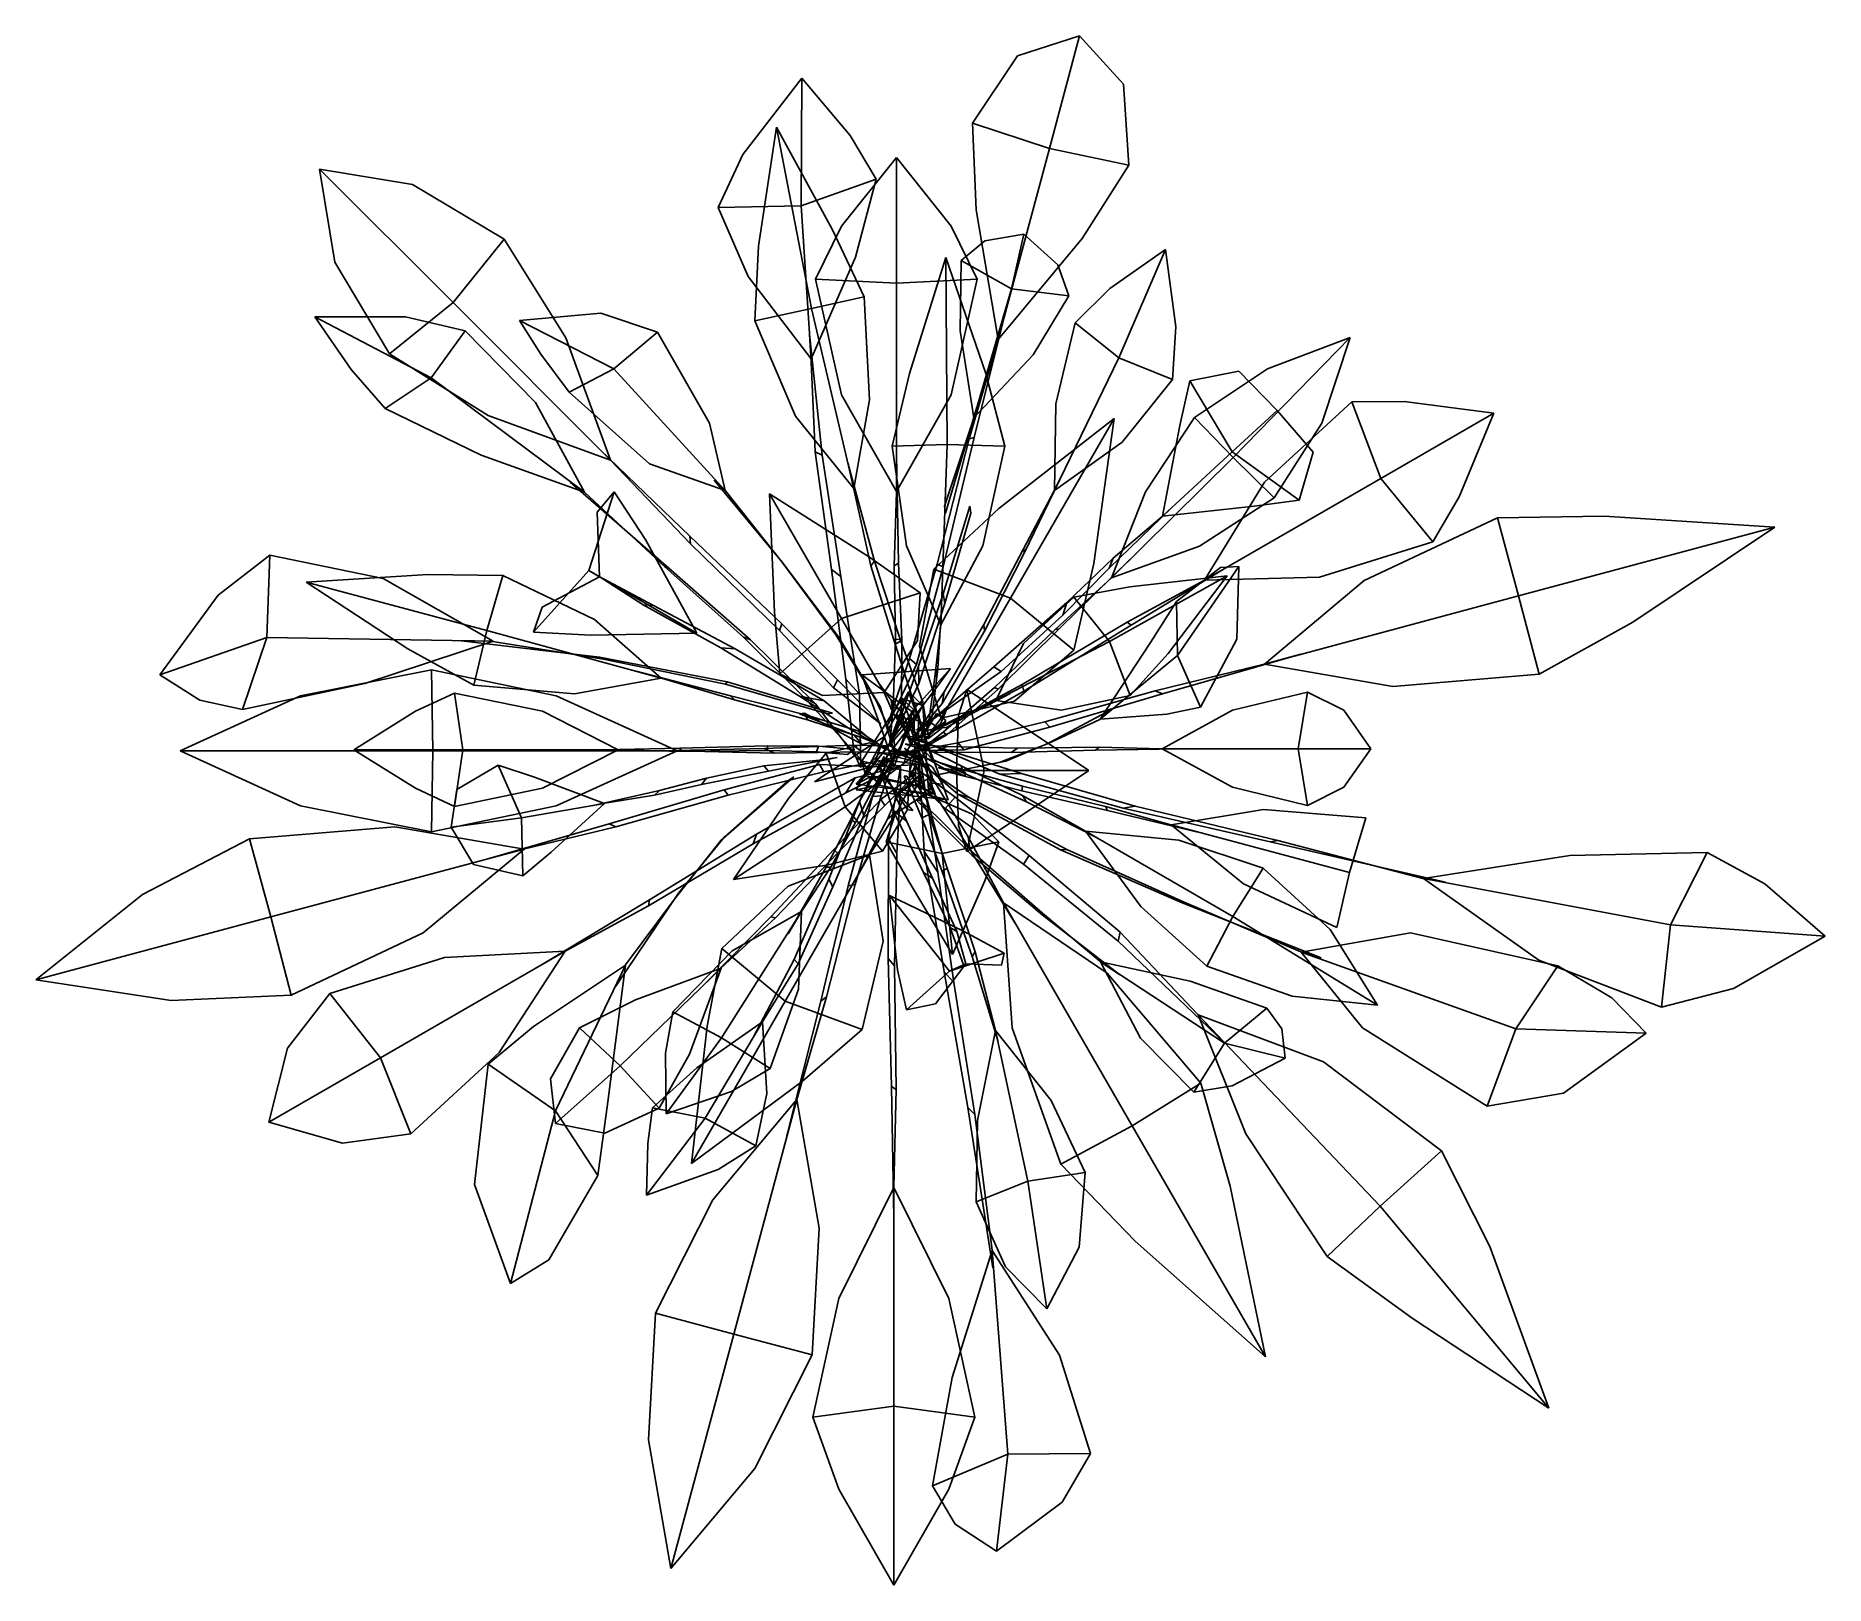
# Model space of a CAD drawing. Extents: x -0.0122 to 0.013, y -0.0111 to 0.0107.
import ezdxf

# ---------------------------------------------------------------- set-up
doc = ezdxf.new("R2010")
doc.units = 0
doc.linetypes.add('LEAF_G', pattern=[10000, 10000, 0])
doc.layers.get('0').update_dxf_attribs({"linetype": 'CONTINUOUS'})

msp = doc.modelspace()

# ---------------------------------------------------------------- linework, layer by layer
at = {"color": 3, "linetype": 'LEAF_G'}
for points in [[(0.002497, 0.010685, 0.014079), (0.001621, 0.010403, 0.014939), (0.000987, 0.009454, 0.015629), (0.002072, 0.009097, 0.015394)], [(0.002497, 0.010685, 0.014079), (0.003115, 0.010003, 0.014939), (0.003189, 0.008864, 0.015629), (0.002072, 0.009097, 0.015394)], [(-0.001413, 0.01009, 0.003757), (-0.002243, 0.009012, 0.005473), (-0.002592, 0.008266, 0.006268), (-0.001426, 0.008292, 0.006254)], [(-0.001413, 0.01009, 0.003757), (-0.000733, 0.009282, 0.005676), (-0.000367, 0.008664, 0.006567), (-0.001426, 0.008292, 0.006254)], [(-0.001769, 0.009397, 0.018768), (-0.002024, 0.007725, 0.019124), (-0.002074, 0.006671, 0.019216), (-0.001277, 0.006843, 0.019178)], [(-0.001769, 0.009397, 0.018768), (-0.000981, 0.007955, 0.019302), (-0.000536, 0.007009, 0.019478), (-0.001277, 0.006843, 0.019178)], [(0.001352, 0.006411, 0.016085), (0.001039, 0.008233, 0.016054), (0.000987, 0.009454, 0.015629), (0.002072, 0.009097, 0.015394)], [(0.001352, 0.006411, 0.016085), (0.002533, 0.007833, 0.016054), (0.003189, 0.008864, 0.015629), (0.002072, 0.009097, 0.015394)], [(-0.000082, 0.008971, 0.009667), (-0.000856, 0.008004, 0.011199), (-0.001222, 0.00726, 0.012028), (-0.000082, 0.0072, 0.011792)], [(-0.000082, 0.008971, 0.009667), (0.000691, 0.008004, 0.011199), (0.001057, 0.00726, 0.012028), (-0.000082, 0.0072, 0.011792)], [(-0.008205, 0.008806, 0.013257), (-0.006896, 0.008591, 0.014949), (-0.005608, 0.007821, 0.016185), (-0.006327, 0.006928, 0.015974)], [(-0.008205, 0.008806, 0.013257), (-0.00799, 0.007497, 0.014949), (-0.00722, 0.006209, 0.016185), (-0.006327, 0.006928, 0.015974)], [(-0.001285, 0.006135, 0.008071), (-0.000658, 0.007566, 0.007401), (-0.000367, 0.008664, 0.006567), (-0.001426, 0.008292, 0.006254)], [(-0.001285, 0.006135, 0.008071), (-0.002168, 0.007296, 0.007198), (-0.002592, 0.008266, 0.006268), (-0.001426, 0.008292, 0.006254)], [(-0.004107, 0.004708, 0.017376), (-0.004739, 0.006434, 0.016924), (-0.005608, 0.007821, 0.016185), (-0.006327, 0.006928, 0.015974)], [(0.001712, 0.007894, 0.001228), (0.001163, 0.007799, 0.003544), (0.000832, 0.007523, 0.004912), (0.001538, 0.00712, 0.004835)], [(0.001712, 0.007894, 0.001228), (0.00219, 0.007459, 0.00352), (0.002347, 0.007022, 0.004878), (0.001538, 0.00712, 0.004835)], [(0.000616, 0.007562, 0.020599), (0.0001, 0.005931, 0.020848), (-0.000142, 0.004907, 0.020992), (0.000632, 0.004932, 0.020735)], [(0.000616, 0.007562, 0.020599), (0.001176, 0.005931, 0.020726), (0.001443, 0.004907, 0.020813), (0.000632, 0.004932, 0.020735)], [(0.003708, 0.007678, 0.009642), (0.002922, 0.007129, 0.01108), (0.002433, 0.006644, 0.011885), (0.00305, 0.00615, 0.011684)], [(0.003708, 0.007678, 0.009642), (0.003854, 0.006588, 0.010976), (0.003806, 0.005846, 0.01173), (0.00305, 0.00615, 0.011684)], [(0.001008, 0.005306, 0.007903), (0.000816, 0.006533, 0.006723), (0.000832, 0.007523, 0.004912), (0.001538, 0.00712, 0.004835)], [(-0.000082, 0.004267, 0.013153), (-0.000856, 0.005632, 0.012681), (-0.001222, 0.00726, 0.012028), (-0.000082, 0.0072, 0.011792)], [(-0.000082, 0.004267, 0.013153), (0.000691, 0.005632, 0.012681), (0.001057, 0.00726, 0.012028), (-0.000082, 0.0072, 0.011792)], [(0.001008, 0.005306, 0.007903), (0.001844, 0.006193, 0.006699), (0.002347, 0.007022, 0.004878), (0.001538, 0.00712, 0.004835)], [(-0.004107, 0.004708, 0.017376), (-0.005833, 0.00534, 0.016924), (-0.00722, 0.006209, 0.016185), (-0.006327, 0.006928, 0.015974)], [(-0.000684, 0.004309, 0.018975), (-0.001505, 0.005331, 0.019172), (-0.002074, 0.006671, 0.019216), (-0.001277, 0.006843, 0.019178)], [(-0.000684, 0.004309, 0.018975), (-0.000462, 0.00556, 0.01935), (-0.000536, 0.007009, 0.019478), (-0.001277, 0.006843, 0.019178)], [(-0.008271, 0.006729, 0.00291), (-0.006997, 0.006726, 0.004923), (-0.006155, 0.006529, 0.006068), (-0.006636, 0.005871, 0.006109)], [(-0.008271, 0.006729, 0.00291), (-0.007762, 0.005985, 0.005115), (-0.007283, 0.005436, 0.006351), (-0.006636, 0.005871, 0.006109)], [(-0.005389, 0.006675, 0.010568), (-0.004246, 0.00678, 0.011795), (-0.003445, 0.006514, 0.012478), (-0.004062, 0.005994, 0.012602)], [(-0.005389, 0.006675, 0.010568), (-0.00509, 0.006204, 0.012153), (-0.00469, 0.005666, 0.013007), (-0.004062, 0.005994, 0.012602)], [(0.001351, 0.006408, 0.016075), (0.001456, 0.0068, 0.01597), (0.001014, 0.005029, 0.016297), (0.000942, 0.005011, 0.016476)], [(0.002144, 0.004283, 0.013266), (0.002165, 0.005503, 0.01275), (0.002433, 0.006644, 0.011885), (0.00305, 0.00615, 0.011684)], [(-0.004474, 0.004259, 0.008498), (-0.005166, 0.005524, 0.007575), (-0.006155, 0.006529, 0.006068), (-0.006636, 0.005871, 0.006109)], [(-0.002492, 0.004284, 0.013556), (-0.002714, 0.005233, 0.01292), (-0.003445, 0.006514, 0.012478), (-0.004062, 0.005994, 0.012602)], [(-0.001284, 0.006088, 0.008103), (-0.001306, 0.006485, 0.00774), (-0.001128, 0.004779, 0.008927), (-0.001225, 0.004828, 0.009087)], [(0.006309, 0.006438, 0.016471), (0.005146, 0.005995, 0.016946), (0.004117, 0.00531, 0.017176), (0.004659, 0.004746, 0.016943)], [(0.006309, 0.006438, 0.016471), (0.005907, 0.00523, 0.01686), (0.005239, 0.004182, 0.01705), (0.004659, 0.004746, 0.016943)], [(0.002144, 0.004283, 0.013266), (0.003097, 0.004962, 0.012645), (0.003806, 0.005846, 0.01173), (0.00305, 0.00615, 0.011684)], [(-0.004474, 0.004259, 0.008498), (-0.005931, 0.004782, 0.007767), (-0.007283, 0.005436, 0.006351), (-0.006636, 0.005871, 0.006109)], [(-0.002492, 0.004284, 0.013556), (-0.003558, 0.004658, 0.013278), (-0.00469, 0.005666, 0.013007), (-0.004062, 0.005994, 0.012602)], [(0.003663, 0.003922, 0.007853), (0.003911, 0.0052, 0.005838), (0.004049, 0.005825, 0.004587), (0.004647, 0.004827, 0.004522)], [(0.005279, 0.005408, -0.000683), (0.00474, 0.005963, 0.001662), (0.004049, 0.005825, 0.004587), (0.004647, 0.004827, 0.004522)], [(0.002985, 0.005297, 0.025017), (0.00136, 0.004029, 0.023657), (0.000444, 0.003175, 0.022801), (0.001525, 0.002768, 0.022645)], [(0.001007, 0.005302, 0.007907), (0.00105, 0.005456, 0.007565), (0.000609, 0.003966, 0.008803), (0.000594, 0.004062, 0.008897)], [(0.002985, 0.005297, 0.025017), (0.002699, 0.003255, 0.023657), (0.002418, 0.002035, 0.022801), (0.001525, 0.002768, 0.022645)], [(0.002948, 0.003054, 0.016878), (0.003424, 0.004262, 0.01714), (0.004117, 0.00531, 0.017176), (0.004659, 0.004746, 0.016943)], [(0.004257, 0.003019, 0.010909), (0.005102, 0.0044, 0.009929), (0.006331, 0.005533, 0.00859), (0.00674, 0.004453, 0.008432)], [(0.005279, 0.005408, -0.000683), (0.005787, 0.004824, 0.001662), (0.005592, 0.004148, 0.004587), (0.004647, 0.004827, 0.004522)], [(0.008331, 0.005372, 0.005148), (0.007068, 0.005535, 0.007263), (0.006331, 0.005533, 0.00859), (0.00674, 0.004453, 0.008432)], [(0.008331, 0.005372, 0.005148), (0.007841, 0.004195, 0.007263), (0.007471, 0.003559, 0.00859), (0.00674, 0.004453, 0.008432)], [(-0.004107, 0.004708, 0.017371), (-0.004256, 0.004857, 0.017284), (-0.002993, 0.003638, 0.016981), (-0.002981, 0.003534, 0.017143)], [(-0.001128, 0.004779, 0.008927), (-0.001225, 0.004828, 0.009087), (-0.000998, 0.003171, 0.009759), (-0.000866, 0.00307, 0.009605)], [(0.000545, 0.002394, 0.019966), (0.00006, 0.003506, 0.0205), (-0.000142, 0.004907, 0.020992), (0.000632, 0.004932, 0.020735)], [(-0.000082, 0.004259, 0.013152), (-0.000082, 0.00479, 0.013063), (-0.000051, 0.003261, 0.013348), (-0.000116, 0.003222, 0.013526)], [(0.001014, 0.005029, 0.016297), (0.000942, 0.005011, 0.016476), (0.00049, 0.003245, 0.016329), (0.000574, 0.003208, 0.016122)], [(0.000545, 0.002394, 0.019966), (0.001136, 0.003506, 0.020379), (0.001443, 0.004907, 0.020813), (0.000632, 0.004932, 0.020735)], [(0.003663, 0.003922, 0.007853), (0.004958, 0.004062, 0.005838), (0.005592, 0.004148, 0.004587), (0.004647, 0.004827, 0.004522)], [(-0.000683, 0.004304, 0.018973), (-0.000767, 0.004671, 0.018996), (-0.000392, 0.003288, 0.018715), (-0.000443, 0.003221, 0.018821)], [(0.002141, 0.004278, 0.013268), (0.00227, 0.004544, 0.013034), (0.00172, 0.003411, 0.013773), (0.001709, 0.00346, 0.013899)], [(0.002948, 0.003054, 0.016878), (0.004185, 0.003497, 0.017054), (0.005239, 0.004182, 0.01705), (0.004659, 0.004746, 0.016943)], [(-0.00447, 0.004256, 0.008501), (-0.004679, 0.004398, 0.008222), (-0.003289, 0.00319, 0.008967), (-0.003347, 0.003214, 0.009087)], [(-0.002488, 0.004279, 0.013557), (-0.002649, 0.004429, 0.013418), (-0.001692, 0.003275, 0.013755), (-0.001696, 0.003279, 0.01389)], [(0.004257, 0.003019, 0.010909), (0.005876, 0.003061, 0.009929), (0.007471, 0.003559, 0.00859), (0.00674, 0.004453, 0.008432)], [(-0.002891, 0.002275, 0.001412), (-0.003613, 0.003585, 0.003072), (-0.004056, 0.004264, 0.004339), (-0.004415, 0.003155, 0.004366)], [(-0.004264, 0.003068, 0.008095), (-0.004297, 0.00398, 0.006386), (-0.004056, 0.004264, 0.004339), (-0.004415, 0.003155, 0.004366)], [(-0.001869, 0.004235, 0.022356), (-0.000461, 0.003342, 0.021308), (0.000251, 0.002842, 0.020521), (-0.000856, 0.00248, 0.020474)], [(-0.001869, 0.004235, 0.022356), (-0.0018, 0.002569, 0.021308), (-0.001723, 0.001702, 0.020521), (-0.000856, 0.00248, 0.020474)], [(0.000964, 0.003966, 0.011958), (0.00095, 0.004062, 0.012052), (0.000578, 0.002828, 0.012963), (0.000598, 0.002692, 0.012885)], [(0.003659, 0.003918, 0.00786), (0.003795, 0.004043, 0.007353), (0.002915, 0.003191, 0.008772), (0.00297, 0.00333, 0.008894)], [(0.005103, 0.00184, 0.015332), (0.006507, 0.003017, 0.015809), (0.008381, 0.003899, 0.01601), (0.00868, 0.002799, 0.015766)], [(0.012287, 0.003766, 0.015311), (0.009887, 0.003923, 0.015871), (0.008381, 0.003899, 0.01601), (0.00868, 0.002799, 0.015766)], [(-0.002993, 0.003638, 0.016981), (-0.002981, 0.003534, 0.017143), (-0.001731, 0.002313, 0.016322), (-0.001696, 0.002406, 0.016119)], [(0.012287, 0.003766, 0.015311), (0.010288, 0.002429, 0.015871), (0.008971, 0.001697, 0.01601), (0.00868, 0.002799, 0.015766)], [(-0.010457, 0.001687, 0.007221), (-0.009635, 0.002808, 0.00897), (-0.008909, 0.003374, 0.010159), (-0.008947, 0.002214, 0.010265)], [(-0.005762, 0.002161, 0.012211), (-0.007309, 0.003044, 0.011448), (-0.008909, 0.003374, 0.010159), (-0.008947, 0.002214, 0.010265)], [(-0.001692, 0.003275, 0.013755), (-0.001696, 0.003279, 0.01389), (-0.000935, 0.002253, 0.013992), (-0.000898, 0.002224, 0.013841)], [(-0.000392, 0.003288, 0.018715), (-0.000443, 0.003221, 0.018821), (-0.000099, 0.002119, 0.018311), (-0.00002, 0.002162, 0.018181)], [(0.00172, 0.003411, 0.013773), (0.001709, 0.00346, 0.013899), (0.00115, 0.002395, 0.014281), (0.001156, 0.002303, 0.014152)], [(0.002945, 0.003054, 0.016849), (0.003212, 0.003315, 0.016877), (0.002212, 0.002333, 0.016502), (0.002153, 0.002325, 0.016623)], [(0.002915, 0.003191, 0.008772), (0.00297, 0.00333, 0.008894), (0.00232, 0.002705, 0.00956), (0.002263, 0.002529, 0.009267)], [(-0.008396, 0.002991, 0.015952), (-0.006683, 0.003101, 0.016153), (-0.005624, 0.003084, 0.016132), (-0.005851, 0.002314, 0.015986)], [(-0.003397, 0.001643, 0.015404), (-0.004336, 0.002467, 0.015846), (-0.005624, 0.003084, 0.016132), (-0.005851, 0.002314, 0.015986)], [(-0.004264, 0.003068, 0.008095), (-0.005071, 0.002641, 0.006386), (-0.005195, 0.002289, 0.004339), (-0.004415, 0.003155, 0.004366)], [(-0.002891, 0.002275, 0.001412), (-0.004386, 0.002245, 0.003072), (-0.005195, 0.002289, 0.004339), (-0.004415, 0.003155, 0.004366)], [(-0.004269, 0.003071, 0.008052), (-0.004285, 0.00308, 0.007522), (-0.003505, 0.002666, 0.009343), (-0.003649, 0.002674, 0.009472)], [(-0.003289, 0.00319, 0.008967), (-0.003347, 0.003214, 0.009087), (-0.002234, 0.002219, 0.009596), (-0.002135, 0.002179, 0.009479)], [(-0.000998, 0.003171, 0.009759), (-0.000866, 0.00307, 0.009605), (-0.000602, 0.001416, 0.009792), (-0.000794, 0.001628, 0.010052)], [(-0.000051, 0.003261, 0.013348), (-0.000116, 0.003222, 0.013526), (-0.000096, 0.002191, 0.013529), (-0.000005, 0.002181, 0.013321)], [(0.00049, 0.003245, 0.016329), (0.000574, 0.003208, 0.016122), (0.000199, 0.001832, 0.015605), (0.000102, 0.001917, 0.015969)], [(0.00055, 0.001079, 0.019395), (0.000241, 0.002091, 0.020965), (0.000444, 0.003175, 0.022801), (0.001525, 0.002768, 0.022645)], [(0.004574, 0.003081, 0.020466), (0.003205, 0.002925, 0.020402), (0.002416, 0.002779, 0.020229), (0.002919, 0.002157, 0.02007)], [(0.004574, 0.003081, 0.020466), (0.003743, 0.001987, 0.020341), (0.003209, 0.001398, 0.02014), (0.002919, 0.002157, 0.02007)], [(0.004258, 0.00302, 0.010911), (0.004485, 0.003151, 0.010674), (0.003222, 0.002385, 0.011194), (0.003168, 0.002429, 0.011375)], [(0.004738, 0.003214, 0.002835), (0.004484, 0.0032, 0.004545), (0.003864, 0.002722, 0.0065), (0.003876, 0.001962, 0.006201)], [(0.004738, 0.003214, 0.002835), (0.004714, 0.002191, 0.004228), (0.004202, 0.001234, 0.006033), (0.003876, 0.001962, 0.006201)], [(-0.008396, 0.002991, 0.015952), (-0.006962, 0.002056, 0.016185), (-0.006034, 0.001543, 0.016178), (-0.005851, 0.002314, 0.015986)], [(-0.000255, 0.001439, 0.017472), (0.000216, 0.00217, 0.01886), (0.000251, 0.002842, 0.020521), (-0.000856, 0.00248, 0.020474)], [(0.000578, 0.002828, 0.012963), (0.000598, 0.002692, 0.012885), (0.000233, 0.001567, 0.013408), (0.000231, 0.00181, 0.013526)], [(0.001316, 0.001325, 0.018706), (0.001707, 0.002129, 0.019424), (0.002416, 0.002779, 0.020229), (0.002919, 0.002157, 0.02007)], [(0.005103, 0.00184, 0.015332), (0.006907, 0.001523, 0.015809), (0.008971, 0.001697, 0.01601), (0.00868, 0.002799, 0.015766)], [(-0.003505, 0.002666, 0.009343), (-0.003649, 0.002674, 0.009472), (-0.002555, 0.002066, 0.010769), (-0.002353, 0.002054, 0.010666)], [(0.000545, 0.002394, 0.019967), (0.000553, 0.002632, 0.020034), (0.000499, 0.001773, 0.019355), (0.000459, 0.001657, 0.019413)], [(0.00055, 0.001079, 0.019395), (0.001581, 0.001318, 0.020965), (0.002418, 0.002035, 0.022801), (0.001525, 0.002768, 0.022645)], [(0.00232, 0.002705, 0.00956), (0.002263, 0.002529, 0.009267), (0.001393, 0.001736, 0.009353), (0.00129, 0.0018, 0.009714)], [(0.002787, 0.001063, 0.008279), (0.003494, 0.002142, 0.007202), (0.003864, 0.002722, 0.0065), (0.003876, 0.001962, 0.006201)], [(-0.003397, 0.001643, 0.015404), (-0.004615, 0.001421, 0.015877), (-0.006034, 0.001543, 0.016178), (-0.005851, 0.002314, 0.015986)], [(-0.001731, 0.002313, 0.016322), (-0.001696, 0.002406, 0.016119), (-0.000914, 0.001616, 0.014981), (-0.000967, 0.001505, 0.015348)], [(-0.000255, 0.001439, 0.017472), (-0.001124, 0.001397, 0.01886), (-0.001723, 0.001702, 0.020521), (-0.000856, 0.00248, 0.020474)], [(0.00115, 0.002395, 0.014281), (0.001156, 0.002303, 0.014152), (0.000564, 0.001283, 0.014198), (0.000589, 0.001448, 0.014412)], [(0.002212, 0.002333, 0.016502), (0.002153, 0.002325, 0.016623), (0.001301, 0.001509, 0.016174), (0.00135, 0.001484, 0.016025)], [(0.003222, 0.002385, 0.011194), (0.003168, 0.002429, 0.011375), (0.00169, 0.001552, 0.011461), (0.001712, 0.00146, 0.011255)], [(-0.010457, 0.001687, 0.007221), (-0.009893, 0.001332, 0.009353), (-0.00929, 0.001198, 0.010724), (-0.008947, 0.002214, 0.010265)], [(-0.005762, 0.002161, 0.012211), (-0.007567, 0.001568, 0.011831), (-0.00929, 0.001198, 0.010724), (-0.008947, 0.002214, 0.010265)], [(-0.005801, 0.002163, 0.012192), (-0.00625, 0.002169, 0.01191), (-0.004264, 0.001935, 0.012222), (-0.004236, 0.001911, 0.012412)], [(-0.002555, 0.002066, 0.010769), (-0.002353, 0.002054, 0.010666), (-0.001098, 0.001323, 0.011521), (-0.001446, 0.001389, 0.011676)], [(-0.002234, 0.002219, 0.009596), (-0.002135, 0.002179, 0.009479), (-0.001224, 0.001278, 0.009653), (-0.001391, 0.00138, 0.00984)], [(-0.000935, 0.002253, 0.013992), (-0.000898, 0.002224, 0.013841), (-0.000312, 0.001243, 0.01366), (-0.000367, 0.001326, 0.013911)], [(-0.000096, 0.002191, 0.013529), (-0.000005, 0.002181, 0.013321), (-0.00001, 0.001186, 0.012516), (-0.000127, 0.001237, 0.012881)], [(-0.000099, 0.002119, 0.018311), (-0.00002, 0.002162, 0.018181), (0.000292, 0.001303, 0.017435), (0.000178, 0.001254, 0.017675)], [(0.001316, 0.001325, 0.018706), (0.002245, 0.001191, 0.019363), (0.003209, 0.001398, 0.02014), (0.002919, 0.002157, 0.02007)], [(-0.004264, 0.001935, 0.012222), (-0.004236, 0.001911, 0.012412), (-0.00249, 0.001556, 0.012142), (-0.002464, 0.001589, 0.011919)], [(-0.000567, 0.001686, 0.022425), (0.00029, 0.001749, 0.021347), (0.000679, 0.001776, 0.020625), (0.000137, 0.00117, 0.020697)], [(0.000199, 0.001832, 0.015605), (0.000102, 0.001917, 0.015969), (-0.000167, 0.001104, 0.015344), (-0.000198, 0.00099, 0.014912)], [(0.000233, 0.001567, 0.013408), (0.000231, 0.00181, 0.013526), (-0.00017, 0.000685, 0.013863), (-0.000152, 0.000753, 0.013669)], [(0.000119, 0.001034, 0.018438), (0.000485, 0.001513, 0.019413), (0.000679, 0.001776, 0.020625), (0.000137, 0.00117, 0.020697)], [(0.001393, 0.001736, 0.009353), (0.00129, 0.0018, 0.009714), (0.000183, 0.000849, 0.009299), (0.000343, 0.000996, 0.008506)], [(0.000499, 0.001773, 0.019355), (0.000459, 0.001657, 0.019413), (0.000363, 0.000965, 0.018432), (0.000416, 0.001076, 0.018332)], [(0.002787, 0.001063, 0.008279), (0.003724, 0.001132, 0.006886), (0.004202, 0.001234, 0.006033), (0.003876, 0.001962, 0.006201)], [(0.005095, 0.001838, 0.015329), (0.005613, 0.001977, 0.015382), (0.003663, 0.001422, 0.014894), (0.003564, 0.001463, 0.015056)], [(-0.010169, 0.000618, 0.018883), (-0.008474, 0.001391, 0.019956), (-0.006632, 0.001758, 0.020456), (-0.00661, 0.000618, 0.020212)], [(-0.003172, 0.000618, 0.020146), (-0.004874, 0.001391, 0.020446), (-0.006632, 0.001758, 0.020456), (-0.00661, 0.000618, 0.020212)], [(-0.003392, 0.001642, 0.015401), (-0.003748, 0.001739, 0.015479), (-0.002418, 0.001393, 0.014985), (-0.002361, 0.001334, 0.015092)], [(-0.00249, 0.001556, 0.012142), (-0.002464, 0.001589, 0.011919), (-0.000982, 0.001149, 0.011249), (-0.001051, 0.001138, 0.011629)], [(-0.000914, 0.001616, 0.014981), (-0.000967, 0.001505, 0.015348), (-0.0003, 0.000998, 0.014231), (-0.0003, 0.000998, 0.013783)], [(-0.000602, 0.001416, 0.009792), (-0.000794, 0.001628, 0.010052), (-0.000679, 0.000582, 0.010055), (-0.000581, 0.000381, 0.009755)], [(-0.000567, 0.001686, 0.022425), (-0.000248, 0.000812, 0.021408), (-0.000114, 0.000394, 0.020714), (0.000137, 0.00117, 0.020697)], [(-0.000256, 0.00144, 0.017464), (-0.000331, 0.00157, 0.017817), (-0.000157, 0.001333, 0.016457), (-0.000126, 0.001148, 0.016409)], [(0.00169, 0.001552, 0.011461), (0.001712, 0.00146, 0.011255), (0.000763, 0.000919, 0.010695), (0.000775, 0.00106, 0.011055)], [(-0.007723, 0.000633, 0.005522), (-0.006853, 0.001174, 0.006914), (-0.006304, 0.001431, 0.007787), (-0.006187, 0.000633, 0.007662)], [(-0.003999, 0.000633, 0.009161), (-0.005065, 0.001174, 0.00859), (-0.006304, 0.001431, 0.007787), (-0.006187, 0.000633, 0.007662)], [(-0.002418, 0.001393, 0.014985), (-0.002361, 0.001334, 0.015092), (-0.001335, 0.001055, 0.014412), (-0.001364, 0.001125, 0.014272)], [(-0.001098, 0.001323, 0.011521), (-0.001446, 0.001389, 0.011676), (-0.000735, 0.000922, 0.012065), (-0.000367, 0.00071, 0.011923)], [(-0.001224, 0.001278, 0.009653), (-0.001391, 0.00138, 0.00984), (-0.000552, 0.000464, 0.00984), (-0.000657, 0.000531, 0.009676)], [(0.000086, 0.001448, 0.000092), (-0.000648, 0.00007, 0.000092), (-0.000327, 0.000135, 0.003714), (0.00029, 0.001254, 0.003714)], [(-0.000327, 0.000135, 0.003714), (0.00029, 0.001254, 0.003714), (-0.000008, 0.001353, 0.006006), (-0.000569, 0.000472, 0.006006)], [(-0.000008, 0.001353, 0.006006), (-0.000569, 0.000472, 0.006006), (-0.000511, 0.000264, 0.008436), (0.000165, 0.001193, 0.008436)], [(-0.000312, 0.001243, 0.01366), (-0.000367, 0.001326, 0.013911), (-0.000115, 0.000764, 0.013705), (-0.000104, 0.000587, 0.013447)], [(-0.000157, 0.001333, 0.016457), (-0.000126, 0.001148, 0.016409), (0.000026, 0.000925, 0.015584), (0.000002, 0.00115, 0.015585)], [(-0.000008, 0.001353, 0.006006), (0.000419, 0.000255, 0.005914), (0.00019, 0.000125, 0.008344), (0.000165, 0.001193, 0.008436)], [(0.000373, -0.000005, 0.003668), (0.00029, 0.001254, 0.003714), (-0.000008, 0.001353, 0.006006), (0.000419, 0.000255, 0.005914)], [(0.000086, 0.001448, 0.000092), (0.000648, -0.00007, -0.000092), (0.000373, -0.000005, 0.003668), (0.00029, 0.001254, 0.003714)], [(0.000564, 0.001283, 0.014198), (0.000589, 0.001448, 0.014412), (0.000228, 0.000902, 0.014374), (0.000101, 0.000728, 0.014147)], [(0.000292, 0.001303, 0.017435), (0.000178, 0.001254, 0.017675), (0.000318, 0.000817, 0.017208), (0.000369, 0.000822, 0.016898)], [(0.001301, 0.001509, 0.016174), (0.00135, 0.001484, 0.016025), (0.000627, 0.000842, 0.01539), (0.000578, 0.000879, 0.015653)], [(0.000765, 0.000341, 0.017784), (0.000791, 0.001114, 0.019228), (0.000909, 0.00148, 0.020978), (0.001152, 0.000341, 0.020994)], [(0.001313, 0.001325, 0.0187), (0.001521, 0.001424, 0.018999), (0.00092, 0.001109, 0.018148), (0.000792, 0.001086, 0.018185)], [(0.002626, 0.000341, 0.023336), (0.001468, 0.001114, 0.021942), (0.000909, 0.00148, 0.020978), (0.001152, 0.000341, 0.020994)], [(0.003663, 0.001422, 0.014894), (0.003564, 0.001463, 0.015056), (0.00201, 0.001025, 0.014254), (0.002077, 0.000949, 0.014051)], [(0.003661, 0.000647, 0.012077), (0.004652, 0.001189, 0.011384), (0.005709, 0.001445, 0.010429), (0.005578, 0.000647, 0.010318)], [(0.0066, 0.000647, 0.008022), (0.00622, 0.001189, 0.009333), (0.005709, 0.001445, 0.010429), (0.005578, 0.000647, 0.010318)], [(-0.001378, 0.001149, 0.011249), (-0.001447, 0.001138, 0.011629), (-0.000679, 0.000837, 0.011187), (-0.000571, 0.00071, 0.010771)], [(-0.001335, 0.001055, 0.014412), (-0.001364, 0.001125, 0.014272), (-0.000612, 0.000894, 0.013394), (-0.000572, 0.000806, 0.013647)], [(-0.000511, 0.000264, 0.008436), (0.000165, 0.001193, 0.008436), (0.000086, 0.001006, 0.010086), (-0.000648, 0.000148, 0.010086)], [(0.000086, 0.001006, 0.010086), (-0.000648, 0.000148, 0.010086), (-0.000419, 0.000264, 0.011691), (0.000227, 0.001126, 0.011691)], [(-0.000419, 0.000264, 0.011691), (0.000227, 0.001126, 0.011691), (0.000353, 0.00066, 0.016275), (-0.000236, 0.000493, 0.016504)], [(-0.00001, 0.001186, 0.012516), (-0.000127, 0.001237, 0.012881), (-0.000176, 0.000708, 0.012253), (-0.000176, 0.000756, 0.011932)], [(0.000119, 0.001034, 0.018438), (-0.000053, 0.000575, 0.019474), (-0.000114, 0.000394, 0.020714), (0.000137, 0.00117, 0.020697)], [(0.000007, 0.000999, 0.017059), (-0.000077, 0.001124, 0.017106), (-0.000094, 0.001115, 0.016887), (0.000079, 0.000917, 0.016822)], [(-0.000025, 0.001098, 0.017738), (0.00004, 0.001003, 0.017665), (0.000007, 0.000999, 0.017059), (-0.000077, 0.001124, 0.017106)], [(0.000116, 0.001036, 0.018432), (0.000113, 0.001055, 0.0187), (-0.000025, 0.001098, 0.017738), (0.00004, 0.001003, 0.017665)], [(0.000026, 0.000925, 0.015584), (0.000002, 0.00115, 0.015585), (0.000045, 0.001063, 0.015286), (0.000128, 0.000687, 0.015317)], [(0.000763, 0.000919, 0.010695), (0.000775, 0.00106, 0.011055), (0.00016, 0.000762, 0.010509), (0.000034, 0.000573, 0.010086)], [(0.00019, 0.000125, 0.008344), (0.000165, 0.001193, 0.008436), (0.000086, 0.001006, 0.010086), (0.000465, 0.000009, 0.01004)], [(0.000086, 0.001006, 0.010086), (0.000465, 0.000009, 0.01004), (0.000227, 0.000125, 0.011716), (0.000227, 0.001126, 0.011691)], [(0.000316, 0.001, 0.017482), (0.000256, 0.000817, 0.017672), (0.000153, 0.000887, 0.017072), (0.000126, 0.001083, 0.01683)], [(0.000517, 0.000937, 0.016727), (0.000299, 0.000896, 0.016882), (0.000202, 0.000913, 0.016369), (0.000386, 0.001024, 0.016294)], [(0.000227, 0.000125, 0.011716), (0.000227, 0.001126, 0.011691), (0.000353, 0.00066, 0.016275), (0.000236, 0.000423, 0.016493)], [(0.000363, 0.000965, 0.018432), (0.000416, 0.001076, 0.018332), (0.000316, 0.001, 0.017482), (0.000256, 0.000817, 0.017672)], [(0.000613, 0.001045, 0.015437), (0.000328, 0.000784, 0.015454), (0.000259, 0.000762, 0.014876), (0.00048, 0.001145, 0.014806)], [(0.000372, 0.000797, 0.016388), (0.000554, 0.000931, 0.016397), (0.000613, 0.001045, 0.015437), (0.000328, 0.000784, 0.015454)], [(0.000549, 0.001077, 0.019396), (0.000643, 0.00124, 0.019695), (0.00054, 0.000999, 0.018151), (0.000397, 0.000882, 0.018096)], [(0.00092, 0.001109, 0.018148), (0.000792, 0.001086, 0.018185), (0.000486, 0.000935, 0.017548), (0.000624, 0.000945, 0.01747)], [(0.00201, 0.001025, 0.014254), (0.002077, 0.000949, 0.014051), (0.000865, 0.00063, 0.012924), (0.000789, 0.000731, 0.013289)], [(0.002783, 0.001061, 0.008283), (0.002936, 0.001196, 0.007965), (0.00203, 0.00071, 0.008781), (0.002106, 0.000743, 0.008888)], [(-0.001234, 0.00018, 0.011346), (-0.001132, 0.000251, 0.011706), (-0.000251, 0.000821, 0.011121), (-0.000411, 0.000396, 0.010436)], [(-0.000612, 0.000894, 0.013394), (-0.000572, 0.000806, 0.013647), (-0.000214, 0.000659, 0.013119), (-0.000254, 0.000661, 0.012808)], [(0.001374, 0.00029, 0.012052), (0.001678, 0.000298, 0.01229), (-0.000007, 0.000835, 0.012424), (0.000147, 0.000815, 0.012174)], [(0.000627, 0.000842, 0.01539), (0.000578, 0.000879, 0.015653), (0.000172, 0.000561, 0.015326), (0.000137, 0.000561, 0.015015)], [(0.000486, 0.000935, 0.017548), (0.000624, 0.000945, 0.01747), (0.000517, 0.000937, 0.016727), (0.000299, 0.000896, 0.016882)], [(0.00054, 0.000999, 0.018151), (0.000397, 0.000882, 0.018096), (0.000372, 0.000797, 0.016388), (0.000554, 0.000931, 0.016397)], [(-0.010169, 0.000618, 0.018883), (-0.008474, -0.000155, 0.019956), (-0.006632, -0.000522, 0.020456), (-0.00661, 0.000618, 0.020212)], [(-0.007723, 0.000633, 0.005522), (-0.006853, 0.000092, 0.006914), (-0.006304, -0.000165, 0.007787), (-0.006187, 0.000633, 0.007662)], [(-0.003172, 0.000618, 0.020146), (-0.004874, -0.000155, 0.020446), (-0.006632, -0.000522, 0.020456), (-0.00661, 0.000618, 0.020212)], [(-0.003999, 0.000633, 0.009161), (-0.005065, 0.000092, 0.00859), (-0.006304, -0.000165, 0.007787), (-0.006187, 0.000633, 0.007662)], [(-0.003999, 0.000633, 0.009162), (-0.0042, 0.000633, 0.009018), (-0.003132, 0.000655, 0.009264), (-0.003101, 0.000609, 0.009388)], [(-0.003175, 0.000618, 0.020142), (-0.003402, 0.000618, 0.020153), (-0.001943, 0.00065, 0.019132), (-0.0018, 0.000585, 0.019245)], [(-0.003132, 0.000655, 0.009264), (-0.003101, 0.000609, 0.009388), (-0.001899, 0.000624, 0.009313), (-0.001896, 0.000687, 0.009168)], [(-0.002376, -0.001193, 0.023814), (-0.0016, -0.000055, 0.022768), (-0.001073, 0.000586, 0.022105), (-0.000802, -0.000171, 0.021965)], [(-0.001949, 0.000408, 0.007834), (-0.001882, 0.000333, 0.00808), (-0.000916, 0.000523, 0.007679), (-0.001125, 0.000489, 0.007144)], [(-0.001943, 0.00065, 0.019132), (-0.0018, 0.000585, 0.019245), (-0.000567, 0.000605, 0.017758), (-0.000691, 0.000696, 0.017592)], [(-0.001899, 0.000624, 0.009313), (-0.001896, 0.000687, 0.009168), (-0.001181, 0.000683, 0.008693), (-0.001208, 0.000602, 0.00895)], [(-0.001181, 0.000683, 0.008693), (-0.001208, 0.000602, 0.00895), (-0.000777, 0.000567, 0.008516), (-0.000669, 0.000638, 0.008206)], [(0.000118, 0.000512, 0.019573), (-0.000463, 0.000728, 0.020744), (-0.001073, 0.000586, 0.022105), (-0.000802, -0.000171, 0.021965)], [(0.000118, 0.000512, 0.019573), (0.000075, -0.00021, 0.020683), (-0.00028, -0.000796, 0.022016), (-0.000802, -0.000171, 0.021965)], [(-0.000567, 0.000605, 0.017758), (-0.000691, 0.000696, 0.017592), (-0.000168, 0.00069, 0.01609), (0.000025, 0.000574, 0.016404)], [(-0.000602, -0.000096, 0.007991), (-0.00054, -0.000291, 0.008168), (-0.000245, 0.000383, 0.008137), (-0.000257, 0.000539, 0.007926)], [(0.000331, 0.000432, 0.008981), (0.000272, 0.000425, 0.009241), (-0.000502, 0.000388, 0.008917), (-0.000312, 0.000589, 0.008412)], [(-0.000419, -0.000025, 0.014454), (-0.000296, -0.000016, 0.01482), (-0.000069, 0.00064, 0.014291), (-0.000069, 0.00064, 0.013843)], [(-0.000218, 0.000554, 0.016822), (0.000045, 0.000613, 0.016805), (0.00005, 0.000602, 0.016397), (-0.000222, 0.000447, 0.016378)], [(0.000088, 0.00062, 0.017458), (-0.000068, 0.000603, 0.017481), (-0.000218, 0.000554, 0.016822), (0.000045, 0.000613, 0.016805)], [(-0.000168, 0.00069, 0.01609), (0.000025, 0.000574, 0.016404), (0.000282, 0.000524, 0.015381), (0.000092, 0.000524, 0.014976)], [(0.000054, 0.000556, 0.018703), (0.000177, 0.000578, 0.018651), (0.000088, 0.00062, 0.017458), (-0.000068, 0.000603, 0.017481)], [(0.000119, 0.000512, 0.019573), (0.000029, 0.000446, 0.019794), (0.000054, 0.000556, 0.018703), (0.000177, 0.000578, 0.018651)], [(0.000782, 0.000007, 0.013349), (0.000944, -0.000037, 0.013697), (0.000205, 0.000463, 0.013445), (0.00003, 0.000654, 0.01308)], [(0.000444, 0.000597, 0.013275), (0.000622, 0.000678, 0.013462), (0.00007, 0.000713, 0.013734), (0.000042, 0.000713, 0.013388)], [(0.000188, 0.000422, 0.01688), (0.000125, 0.000276, 0.016888), (0.000106, 0.000344, 0.016679), (0.000189, 0.000602, 0.016691)], [(0.000688, 0.000308, 0.013286), (0.000716, 0.000393, 0.013541), (0.000153, 0.000573, 0.013369), (0.0002, 0.000601, 0.013091)], [(0.000427, 0.000496, 0.017209), (0.000376, 0.000634, 0.017436), (0.000158, 0.000754, 0.016741), (0.000241, 0.000688, 0.016446)], [(0.000865, 0.00063, 0.012924), (0.000789, 0.000731, 0.013289), (0.00017, 0.000616, 0.012597), (0.000178, 0.000618, 0.012149)], [(0.000309, -0.000801, 0.013079), (0.000502, -0.001091, 0.013246), (0.000238, 0.000613, 0.01366), (0.000237, 0.000501, 0.013388)], [(0.000828, 0.000408, 0.01834), (0.000857, 0.00031, 0.018219), (0.000427, 0.000496, 0.017209), (0.000376, 0.000634, 0.017436)], [(0.001625, 0.000656, 0.013055), (0.001534, 0.000593, 0.012941), (0.000444, 0.000597, 0.013275), (0.000622, 0.000678, 0.013462)], [(0.00203, 0.00071, 0.008781), (0.002106, 0.000743, 0.008888), (0.001458, 0.000471, 0.009238), (0.001378, 0.000456, 0.00901)], [(0.002722, 0.000625, 0.012414), (0.002773, 0.000671, 0.012531), (0.001625, 0.000656, 0.013055), (0.001534, 0.000593, 0.012941)], [(0.003655, 0.000647, 0.01208), (0.003921, 0.000647, 0.011811), (0.002722, 0.000625, 0.012414), (0.002773, 0.000671, 0.012531)], [(0.003661, 0.000647, 0.012077), (0.004652, 0.000106, 0.011384), (0.005709, -0.000151, 0.010429), (0.005578, 0.000647, 0.010318)], [(0.0066, 0.000647, 0.008022), (0.00622, 0.000106, 0.009333), (0.005709, -0.000151, 0.010429), (0.005578, 0.000647, 0.010318)], [(-0.006353, -0.000457, 0.00126), (-0.006272, 0.000074, 0.002903), (-0.005691, 0.000416, 0.004898), (-0.005363, -0.000326, 0.004815)], [(-0.004194, -0.000122, 0.00703), (-0.005181, 0.000246, 0.005721), (-0.005691, 0.000416, 0.004898), (-0.005363, -0.000326, 0.004815)], [(-0.002828, 0.000146, 0.008079), (-0.002756, 0.000232, 0.007864), (-0.001949, 0.000408, 0.007834), (-0.001882, 0.000333, 0.00808)], [(-0.00245, -0.000008, 0.014036), (-0.002509, 0.00007, 0.013832), (-0.001167, 0.000424, 0.012978), (-0.001105, 0.00032, 0.013346)], [(-0.001167, 0.000424, 0.012978), (-0.001105, 0.00032, 0.013346), (-0.000308, 0.000482, 0.013011), (-0.000384, 0.000393, 0.012624)], [(-0.000662, 0.000239, 0.012924), (-0.000796, 0.000027, 0.013218), (-0.000056, 0.000397, 0.013516), (-0.000069, 0.00039, 0.013019)], [(-0.000648, 0.000148, 0.010086), (0.000465, 0.000009, 0.01004), (0.000227, 0.000125, 0.011716), (-0.000419, 0.000264, 0.011691)], [(0.00019, 0.000125, 0.008344), (-0.000511, 0.000264, 0.008436), (-0.000648, 0.000148, 0.010086), (0.000465, 0.000009, 0.01004)], [(-0.000569, 0.000472, 0.006006), (0.000419, 0.000255, 0.005914), (0.00019, 0.000125, 0.008344), (-0.000511, 0.000264, 0.008436)], [(0.000373, -0.000005, 0.003668), (-0.000327, 0.000135, 0.003714), (-0.000569, 0.000472, 0.006006), (0.000419, 0.000255, 0.005914)], [(-0.000439, 0.00025, 0.011927), (-0.000358, 0.000179, 0.012175), (-0.000193, 0.000483, 0.011714), (-0.000235, 0.000453, 0.011492)], [(0.000227, 0.000125, 0.011716), (-0.000419, 0.000264, 0.011691), (-0.000236, 0.000493, 0.016504), (0.000236, 0.000423, 0.016493)], [(-0.000135, -0.000213, 0.009157), (0.000063, -0.000375, 0.009244), (-0.000172, 0.000157, 0.009544), (-0.000331, 0.000415, 0.009462)], [(-0.000301, -0.000068, 0.016305), (-0.000244, -0.000154, 0.016555), (0.000153, 0.000246, 0.016071), (0.000177, 0.000304, 0.015764)], [(0.000072, -0.000206, 0.008942), (0.000148, -0.000223, 0.009201), (-0.000245, 0.000228, 0.008934), (-0.000298, 0.000343, 0.008647)], [(-0.000192, -0.000622, 0.014254), (-0.000075, -0.000826, 0.014561), (-0.000026, 0.000102, 0.014449), (-0.000026, 0.00039, 0.014106)], [(0.00012, 0.000132, 0.016581), (-0.000053, 0.000015, 0.016492), (-0.000031, 0.000042, 0.015419), (0.000229, 0.00026, 0.015605)], [(-0.000031, 0.000042, 0.015419), (0.000229, 0.00026, 0.015605), (0.00029, 0.000267, 0.014861), (0.000132, -0.000007, 0.014784)], [(0.000278, -0.000326, 0.014743), (0.000378, -0.000278, 0.01499), (0.000064, 0.000263, 0.014238), (0.000029, 0.000263, 0.013927)], [(0.000605, -0.000195, 0.016388), (0.000744, -0.000033, 0.016711), (0.000195, 0.000371, 0.01607), (0.000092, 0.000303, 0.015639)], [(0.000226, 0.000111, 0.017491), (0.000267, 0.000233, 0.017452), (0.000188, 0.000422, 0.01688), (0.000125, 0.000276, 0.016888)], [(0.000414, 0.000253, 0.017815), (0.000415, 0.00007, 0.017682), (0.000366, 0.000166, 0.01646), (0.000336, 0.000451, 0.016719)], [(0.000366, 0.000166, 0.01646), (0.000336, 0.000451, 0.016719), (0.000428, 0.00039, 0.015852), (0.000569, 0.000147, 0.015503)], [(0.000953, -0.000769, 0.019147), (0.000926, -0.000593, 0.019223), (0.000414, 0.000253, 0.017815), (0.000415, 0.00007, 0.017682)], [(0.000686, 0.000354, 0.015809), (0.000886, 0.000263, 0.015863), (0.000869, 0.000269, 0.015549), (0.000507, 0.000385, 0.015484)], [(0.001458, 0.000471, 0.009238), (0.001378, 0.000456, 0.00901), (0.000569, 0.000294, 0.008954), (0.000511, 0.000286, 0.009214)], [(0.00089, 0.000309, 0.016767), (0.000733, 0.000374, 0.016675), (0.000686, 0.000354, 0.015809), (0.000886, 0.000263, 0.015863)], [(0.001695, 0.000121, 0.013918), (0.001686, 0.000053, 0.013775), (0.000688, 0.000308, 0.013286), (0.000716, 0.000393, 0.013541)], [(0.000768, 0.000341, 0.017776), (0.000823, 0.000341, 0.018156), (0.00089, 0.000309, 0.016767), (0.000733, 0.000374, 0.016675)], [(0.000765, 0.000341, 0.017784), (0.000791, -0.000433, 0.019228), (0.000909, -0.000799, 0.020978), (0.001152, 0.000341, 0.020994)], [(0.001748, -0.000101, 0.019204), (0.001694, -0.000011, 0.019289), (0.000828, 0.000408, 0.01834), (0.000857, 0.00031, 0.018219)], [(0.002626, 0.000341, 0.023336), (0.001468, -0.000433, 0.021942), (0.000909, -0.000799, 0.020978), (0.001152, 0.000341, 0.020994)], [(0.00328, -0.000161, 0.011809), (0.003113, -0.000191, 0.011659), (0.001374, 0.00029, 0.012052), (0.001678, 0.000298, 0.01229)], [(-0.00419, -0.000121, 0.007034), (-0.004355, -0.00015, 0.006696), (-0.003417, 0.000059, 0.00759), (-0.00349, -0.000006, 0.007684)], [(-0.004127, -0.000411, 0.014607), (-0.004035, -0.000454, 0.014772), (-0.00245, -0.000008, 0.014036), (-0.002509, 0.00007, 0.013832)], [(-0.003417, 0.000059, 0.00759), (-0.00349, -0.000006, 0.007684), (-0.002828, 0.000146, 0.008079), (-0.002756, 0.000232, 0.007864)], [(-0.002557, -0.000647, 0.011891), (-0.002501, -0.00059, 0.011554), (-0.00163, 0.00018, 0.011346), (-0.001528, 0.000251, 0.011706)], [(-0.002102, -0.000691, 0.0128), (-0.002051, -0.000557, 0.012625), (-0.000662, 0.000239, 0.012924), (-0.000796, 0.000027, 0.013218)], [(-0.000658, -0.000389, 0.012665), (-0.000725, -0.00035, 0.012526), (-0.000439, 0.00025, 0.011927), (-0.000358, 0.000179, 0.012175)], [(-0.000648, 0.00007, 0.000092), (0.000648, -0.00007, -0.000092), (0.000373, -0.000005, 0.003668), (-0.000327, 0.000135, 0.003714)], [(0.000327, 0.000012, 0.018194), (-0.000102, -0.000267, 0.019221), (-0.000227, -0.000662, 0.020405), (0.000562, -0.00083, 0.020283)], [(-0.000207, -0.000343, 0.017501), (-0.000061, -0.00022, 0.017533), (0.00012, 0.000132, 0.016581), (-0.000053, 0.000015, 0.016492)], [(0.000326, 0.000011, 0.018189), (0.000354, -0.000095, 0.018434), (0.000226, 0.000111, 0.017491), (0.000267, 0.000233, 0.017452)], [(0.000327, 0.000012, 0.018194), (0.000974, -0.000267, 0.019099), (0.001359, -0.000662, 0.020226), (0.000562, -0.00083, 0.020283)], [(0.002316, -0.000773, 0.013722), (0.002229, -0.000776, 0.013512), (0.000782, 0.000007, 0.013349), (0.000944, -0.000037, 0.013697)], [(0.002889, -0.000222, 0.014186), (0.002862, -0.000164, 0.014305), (0.001695, 0.000121, 0.013918), (0.001686, 0.000053, 0.013775)], [(-0.004194, -0.000122, 0.00703), (-0.004946, -0.000811, 0.005695), (-0.005345, -0.001141, 0.004859), (-0.005363, -0.000326, 0.004815)], [(-0.002376, -0.001193, 0.023814), (-0.001062, -0.000993, 0.022708), (-0.00028, -0.000796, 0.022016), (-0.000802, -0.000171, 0.021965)], [(-0.000976, -0.001298, 0.00801), (-0.001033, -0.001191, 0.007908), (-0.000602, -0.000096, 0.007991), (-0.00054, -0.000291, 0.008168)], [(-0.000911, -0.000822, 0.016884), (-0.000965, -0.00077, 0.016744), (-0.000301, -0.000068, 0.016305), (-0.000244, -0.000154, 0.016555)], [(-0.000663, -0.001266, 0.015675), (-0.000762, -0.001282, 0.015471), (-0.000419, -0.000025, 0.014454), (-0.000296, -0.000016, 0.01482)], [(-0.00046, -0.000845, 0.018348), (-0.000603, -0.001092, 0.018805), (-0.000207, -0.000343, 0.017501), (-0.000061, -0.00022, 0.017533)], [(0.000425, -0.001173, 0.008564), (0.0003, -0.001096, 0.008506), (-0.000135, -0.000213, 0.009157), (0.000063, -0.000375, 0.009244)], [(0.001026, -0.000841, 0.012659), (0.000982, -0.000853, 0.012507), (0.000189, -0.000067, 0.012124), (0.000264, -0.000084, 0.012383)], [(0.001789, -0.000856, 0.01757), (0.001706, -0.000977, 0.017398), (0.000605, -0.000195, 0.016388), (0.000744, -0.000033, 0.016711)], [(0.00258, -0.000513, 0.019821), (0.002718, -0.000592, 0.019814), (0.001748, -0.000101, 0.019204), (0.001694, -0.000011, 0.019289)], [(0.003782, -0.000425, 0.014567), (0.004145, -0.000522, 0.014548), (0.002889, -0.000222, 0.014186), (0.002862, -0.000164, 0.014305)], [(0.005183, -0.000664, 0.010747), (0.005288, -0.000643, 0.010908), (0.00328, -0.000161, 0.011809), (0.003113, -0.000191, 0.011659)], [(0.003787, -0.000426, 0.014568), (0.005086, -0.000208, 0.01471), (0.006529, -0.000326, 0.014709), (0.006301, -0.001096, 0.014563)], [(-0.005324, -0.000765, 0.015294), (-0.007146, -0.000452, 0.015703), (-0.009193, -0.000622, 0.015932), (-0.008893, -0.001721, 0.015688)], [(-0.006353, -0.000457, 0.00126), (-0.006038, -0.000982, 0.002877), (-0.005345, -0.001141, 0.004859), (-0.005363, -0.000326, 0.004815)], [(-0.005316, -0.000763, 0.015291), (-0.005836, -0.000902, 0.015322), (-0.004127, -0.000411, 0.014607), (-0.004035, -0.000454, 0.014772)], [(-0.001071, -0.001022, 0.012584), (-0.001004, -0.001021, 0.012702), (-0.000658, -0.000389, 0.012665), (-0.000725, -0.00035, 0.012526)], [(0.000633, -0.001035, 0.015648), (0.000563, -0.001079, 0.015512), (0.000278, -0.000326, 0.014743), (0.000378, -0.000278, 0.01499)], [(0.003787, -0.000426, 0.014568), (0.004808, -0.001254, 0.014741), (0.006119, -0.001868, 0.014755), (0.006301, -0.001096, 0.014563)], [(-0.012203, -0.002608, 0.014613), (-0.010698, -0.001404, 0.015445), (-0.009193, -0.000622, 0.015932), (-0.008893, -0.001721, 0.015688)], [(-0.003562, -0.001482, 0.012066), (-0.003575, -0.001565, 0.01224), (-0.002102, -0.000691, 0.0128), (-0.002051, -0.000557, 0.012625)], [(-0.003152, -0.001386, 0.011333), (-0.003208, -0.001472, 0.011497), (-0.002557, -0.000647, 0.011891), (-0.002501, -0.00059, 0.011554)], [(0.000709, -0.002249, 0.021592), (0.000089, -0.001214, 0.020923), (-0.000227, -0.000662, 0.020405), (0.000562, -0.00083, 0.020283)], [(-0.000107, -0.002407, 0.014465), (-0.000198, -0.002307, 0.014283), (-0.000192, -0.000622, 0.014254), (-0.000075, -0.000826, 0.014561)], [(0.000709, -0.002249, 0.021592), (0.001165, -0.001214, 0.020802), (0.001359, -0.000662, 0.020226), (0.000562, -0.00083, 0.020283)], [(0.001424, -0.001521, 0.020023), (0.001594, -0.001816, 0.020119), (0.000953, -0.000769, 0.019147), (0.000926, -0.000593, 0.019223)], [(0.002579, -0.000512, 0.019825), (0.003359, -0.001576, 0.019948), (0.004291, -0.002413, 0.01985), (0.004656, -0.001715, 0.019637)], [(0.002579, -0.000512, 0.019825), (0.003897, -0.000638, 0.019888), (0.005084, -0.001032, 0.019761), (0.004656, -0.001715, 0.019637)], [(0.007332, -0.001181, 0.009898), (0.007652, -0.001232, 0.009467), (0.005183, -0.000664, 0.010747), (0.005288, -0.000643, 0.010908)], [(-0.005324, -0.000765, 0.015294), (-0.006745, -0.001946, 0.015703), (-0.008604, -0.002823, 0.015932), (-0.008893, -0.001721, 0.015688)], [(-0.000461, -0.000847, 0.018356), (-0.001609, -0.001289, 0.019438), (-0.002539, -0.002166, 0.020695), (-0.00165, -0.002905, 0.020549)], [(-0.00185, -0.001721, 0.016967), (-0.001786, -0.001735, 0.017086), (-0.000911, -0.000822, 0.016884), (-0.000965, -0.00077, 0.016744)], [(-0.000461, -0.000847, 0.018356), (-0.00027, -0.002062, 0.019438), (-0.000564, -0.003305, 0.020695), (-0.00165, -0.002905, 0.020549)], [(0.000725, -0.002642, 0.012502), (0.000592, -0.002493, 0.012395), (0.000309, -0.000801, 0.013079), (0.000502, -0.001091, 0.013246)], [(0.001969, -0.001692, 0.012609), (0.001976, -0.001668, 0.012742), (0.001026, -0.000841, 0.012659), (0.000982, -0.000853, 0.012507)], [(0.003041, -0.002062, 0.018096), (0.00307, -0.001935, 0.018238), (0.001789, -0.000856, 0.01757), (0.001706, -0.000977, 0.017398)], [(0.003943, -0.00152, 0.013264), (0.00397, -0.001512, 0.013455), (0.002316, -0.000773, 0.013722), (0.002229, -0.000776, 0.013512)], [(0.007339, -0.001182, 0.009893), (0.009403, -0.000854, 0.008621), (0.011335, -0.000816, 0.006395), (0.010818, -0.001833, 0.006156)], [(0.012998, -0.00199, 0.001353), (0.012146, -0.001254, 0.004564), (0.011335, -0.000816, 0.006395), (0.010818, -0.001833, 0.006156)], [(-0.001414, -0.001637, 0.012485), (-0.001606, -0.001959, 0.012443), (-0.001071, -0.001022, 0.012584), (-0.001004, -0.001021, 0.012702)], [(-0.001522, -0.002319, 0.007486), (-0.001468, -0.002382, 0.007592), (-0.000976, -0.001298, 0.00801), (-0.001033, -0.001191, 0.007908)], [(0.000677, -0.00187, 0.007531), (0.000771, -0.001925, 0.007612), (0.000425, -0.001173, 0.008564), (0.0003, -0.001096, 0.008506)], [(0.000984, -0.00228, 0.016072), (0.001026, -0.002213, 0.016182), (0.000633, -0.001035, 0.015648), (0.000563, -0.001079, 0.015512)], [(0.006695, -0.002961, 0.018471), (0.006027, -0.001899, 0.019302), (0.005084, -0.001032, 0.019761), (0.004656, -0.001715, 0.019637)], [(0.007339, -0.001182, 0.009893), (0.008966, -0.00233, 0.008471), (0.010691, -0.002992, 0.006174), (0.010818, -0.001833, 0.006156)], [(-0.004739, -0.002198, 0.01174), (-0.005103, -0.002408, 0.011402), (-0.003562, -0.001482, 0.012066), (-0.003575, -0.001565, 0.01224)], [(-0.003897, -0.002395, 0.010746), (-0.004032, -0.002695, 0.010319), (-0.003152, -0.001386, 0.011333), (-0.003208, -0.001472, 0.011497)], [(-0.001149, -0.002906, 0.016286), (-0.001065, -0.002844, 0.016448), (-0.000663, -0.001266, 0.015675), (-0.000762, -0.001282, 0.015471)], [(-0.000178, -0.001418, 0.002041), (0.000863, -0.001923, 0.003093), (0.001435, -0.002233, 0.003921), (0.000666, -0.002485, 0.004027)], [(-0.000178, -0.001418, 0.002041), (-0.000069, -0.002464, 0.003197), (0.000061, -0.003031, 0.004075), (0.000666, -0.002485, 0.004027)], [(0.005613, -0.002213, 0.012855), (0.005898, -0.002295, 0.012633), (0.003943, -0.00152, 0.013264), (0.00397, -0.001512, 0.013455)], [(-0.012203, -0.002608, 0.014613), (-0.010298, -0.002898, 0.015445), (-0.008604, -0.002823, 0.015932), (-0.008893, -0.001721, 0.015688)], [(-0.001417, -0.001642, 0.012486), (-0.002395, -0.002199, 0.012263), (-0.003233, -0.003058, 0.011898), (-0.002544, -0.003421, 0.011654)], [(-0.00255, -0.002439, 0.01689), (-0.002758, -0.002639, 0.016839), (-0.00185, -0.001721, 0.016967), (-0.001786, -0.001735, 0.017086)], [(-0.001417, -0.001642, 0.012486), (-0.001463, -0.00274, 0.012158), (-0.001859, -0.003856, 0.011743), (-0.002544, -0.003421, 0.011654)], [(0.001424, -0.001522, 0.020022), (0.001548, -0.003284, 0.020703), (0.002232, -0.005201, 0.021369), (0.003236, -0.004661, 0.021127)], [(0.001424, -0.001522, 0.020022), (0.002888, -0.002511, 0.020703), (0.004206, -0.004061, 0.021369), (0.003236, -0.004661, 0.021127)], [(0.002813, -0.002368, 0.012493), (0.00306, -0.002529, 0.012267), (0.001969, -0.001692, 0.012609), (0.001976, -0.001668, 0.012742)], [(0.006695, -0.002961, 0.018471), (0.005489, -0.002836, 0.019363), (0.004291, -0.002413, 0.01985), (0.004656, -0.001715, 0.019637)], [(0.000896, -0.002383, 0.006597), (0.000861, -0.002394, 0.006228), (0.000677, -0.00187, 0.007531), (0.000771, -0.001925, 0.007612)], [(0.00416, -0.003092, 0.018416), (0.004529, -0.003484, 0.018435), (0.003041, -0.002062, 0.018096), (0.00307, -0.001935, 0.018238)], [(0.00562, -0.002216, 0.012853), (0.00716, -0.001944, 0.012289), (0.009234, -0.00241, 0.011723), (0.008639, -0.003294, 0.011248)], [(0.012998, -0.00199, 0.001353), (0.011709, -0.00273, 0.004414), (0.010691, -0.002992, 0.006174), (0.010818, -0.001833, 0.006156)], [(-0.004746, -0.002202, 0.011737), (-0.006448, -0.002292, 0.010912), (-0.008062, -0.002801, 0.009724), (-0.007346, -0.003704, 0.009547)], [(-0.004746, -0.002202, 0.011737), (-0.005675, -0.003631, 0.010912), (-0.006922, -0.004775, 0.009724), (-0.007346, -0.003704, 0.009547)], [(-0.002969, -0.005191, 0.021376), (-0.002747, -0.003259, 0.021066), (-0.002539, -0.002166, 0.020695), (-0.00165, -0.002905, 0.020549)], [(0.000897, -0.002379, 0.006627), (0.001398, -0.002402, 0.005367), (0.001435, -0.002233, 0.003921), (0.000666, -0.002485, 0.004027)], [(0.001314, -0.003318, 0.01631), (0.001345, -0.003461, 0.016245), (0.000984, -0.00228, 0.016072), (0.001026, -0.002213, 0.016182)], [(0.00562, -0.002216, 0.012853), (0.006483, -0.003283, 0.011915), (0.008236, -0.004385, 0.011171), (0.008639, -0.003294, 0.011248)], [(-0.0039, -0.0024, 0.010741), (-0.005195, -0.003262, 0.008914), (-0.00583, -0.003795, 0.007779), (-0.004885, -0.004452, 0.007965)], [(-0.0039, -0.0024, 0.010741), (-0.004148, -0.004323, 0.009326), (-0.004287, -0.005359, 0.008388), (-0.004885, -0.004452, 0.007965)], [(-0.002551, -0.00244, 0.016896), (-0.003759, -0.002888, 0.017011), (-0.004546, -0.003284, 0.0168), (-0.003973, -0.003817, 0.01657)], [(-0.002551, -0.00244, 0.016896), (-0.002998, -0.003654, 0.016926), (-0.003425, -0.004413, 0.016674), (-0.003973, -0.003817, 0.01657)], [(-0.001948, -0.003167, 0.006953), (-0.002101, -0.003416, 0.006715), (-0.001522, -0.002319, 0.007486), (-0.001468, -0.002382, 0.007592)], [(-0.000151, -0.004109, 0.013835), (-0.000086, -0.004151, 0.014012), (-0.000107, -0.002407, 0.014465), (-0.000198, -0.002307, 0.014283)], [(0.000897, -0.002379, 0.006627), (0.000466, -0.002944, 0.005472), (0.000061, -0.003031, 0.004075), (0.000666, -0.002485, 0.004027)], [(0.000923, -0.004403, 0.011137), (0.001022, -0.004504, 0.011269), (0.000725, -0.002642, 0.012502), (0.000592, -0.002493, 0.012395)], [(0.002792, -0.002354, 0.012509), (0.003357, -0.00343, 0.011907), (0.004105, -0.00419, 0.010915), (0.00454, -0.0035, 0.010941)], [(0.002792, -0.002354, 0.012509), (0.004056, -0.002626, 0.012099), (0.005136, -0.003005, 0.011197), (0.00454, -0.0035, 0.010941)], [(0.010476, -0.003356, 0.008149), (0.009992, -0.00286, 0.010447), (0.009234, -0.00241, 0.011723), (0.008639, -0.003294, 0.011248)], [(-0.00892, -0.004612, 0.00645), (-0.008658, -0.003568, 0.008251), (-0.008062, -0.002801, 0.009724), (-0.007346, -0.003704, 0.009547)], [(-0.002969, -0.005191, 0.021376), (-0.001407, -0.004032, 0.021066), (-0.000564, -0.003305, 0.020695), (-0.00165, -0.002905, 0.020549)], [(-0.001487, -0.00429, 0.016896), (-0.001624, -0.004801, 0.016978), (-0.001149, -0.002906, 0.016286), (-0.001065, -0.002844, 0.016448)], [(0.005395, -0.00371, 0.008701), (0.005346, -0.003297, 0.010208), (0.005136, -0.003005, 0.011197), (0.00454, -0.0035, 0.010941)], [(-0.001967, -0.003196, 0.006933), (-0.002894, -0.003844, 0.006565), (-0.003517, -0.004408, 0.006048), (-0.002774, -0.004553, 0.005744)], [(-0.003326, -0.004494, 0.010245), (-0.003335, -0.003637, 0.011325), (-0.003233, -0.003058, 0.011898), (-0.002544, -0.003421, 0.011654)], [(-0.001967, -0.003196, 0.006933), (-0.001907, -0.004208, 0.006311), (-0.002062, -0.004945, 0.005674), (-0.002774, -0.004553, 0.005744)], [(0.004166, -0.003098, 0.018418), (0.004838, -0.004774, 0.018986), (0.005982, -0.006503, 0.019157), (0.006732, -0.005795, 0.018613)], [(0.004166, -0.003098, 0.018418), (0.005932, -0.003763, 0.018567), (0.007594, -0.005014, 0.018539), (0.006732, -0.005795, 0.018613)], [(-0.004884, -0.00463, 0.015747), (-0.004952, -0.004, 0.01636), (-0.004546, -0.003284, 0.0168), (-0.003973, -0.003817, 0.01657)], [(-0.003326, -0.004494, 0.010245), (-0.002404, -0.004178, 0.01122), (-0.001859, -0.003856, 0.011743), (-0.002544, -0.003421, 0.011654)], [(0.001314, -0.003318, 0.016313), (0.001059, -0.004586, 0.016024), (0.001042, -0.005731, 0.015505), (0.001769, -0.005441, 0.015274)], [(0.001314, -0.003318, 0.016313), (0.002098, -0.004306, 0.015907), (0.002574, -0.005318, 0.015332), (0.001769, -0.005441, 0.015274)], [(0.005395, -0.00371, 0.008701), (0.004646, -0.004101, 0.010016), (0.004105, -0.00419, 0.010915), (0.00454, -0.0035, 0.010941)], [(0.010476, -0.003356, 0.008149), (0.009315, -0.0042, 0.010073), (0.008236, -0.004385, 0.011171), (0.008639, -0.003294, 0.011248)], [(-0.00892, -0.004612, 0.00645), (-0.007885, -0.004908, 0.008251), (-0.006922, -0.004775, 0.009724), (-0.007346, -0.003704, 0.009547)], [(-0.005517, -0.006881, 0.003325), (-0.006024, -0.005486, 0.005299), (-0.00583, -0.003795, 0.007779), (-0.004885, -0.004452, 0.007965)], [(-0.004884, -0.00463, 0.015747), (-0.004191, -0.004766, 0.016274), (-0.003425, -0.004413, 0.016674), (-0.003973, -0.003817, 0.01657)], [(-0.00012, -0.00552, 0.013185), (-0.00012, -0.00596, 0.012874), (-0.000151, -0.004109, 0.013835), (-0.000086, -0.004151, 0.014012)], [(0.005115, -0.007915, 0.020932), (0.00462, -0.005511, 0.021202), (0.004206, -0.004061, 0.021369), (0.003236, -0.004661, 0.021127)], [(-0.005517, -0.006881, 0.003325), (-0.004977, -0.006548, 0.005712), (-0.004287, -0.005359, 0.008388), (-0.004885, -0.004452, 0.007965)], [(-0.003603, -0.005638, 0.004078), (-0.003581, -0.00491, 0.005427), (-0.003517, -0.004408, 0.006048), (-0.002774, -0.004553, 0.005744)], [(-0.001487, -0.00429, 0.016937), (-0.002666, -0.005702, 0.017385), (-0.003473, -0.007298, 0.017547), (-0.002372, -0.007593, 0.017303)], [(-0.001487, -0.00429, 0.016937), (-0.001172, -0.006102, 0.017385), (-0.001271, -0.007888, 0.017547), (-0.002372, -0.007593, 0.017303)], [(0.001265, -0.006411, 0.009929), (0.001274, -0.006659, 0.009451), (0.000923, -0.004403, 0.011137), (0.001022, -0.004504, 0.011269)], [(-0.003603, -0.005638, 0.004078), (-0.002593, -0.005275, 0.005174), (-0.002062, -0.004945, 0.005674), (-0.002774, -0.004553, 0.005744)], [(0.005115, -0.007915, 0.020932), (0.003281, -0.006285, 0.021202), (0.002232, -0.005201, 0.021369), (0.003236, -0.004661, 0.021127)], [(0.009105, -0.008639, 0.017951), (0.008273, -0.006361, 0.018416), (0.007594, -0.005014, 0.018539), (0.006732, -0.005795, 0.018613)], [(-0.00012, -0.005528, 0.013182), (-0.000893, -0.007095, 0.012453), (-0.001259, -0.008765, 0.011268), (-0.00012, -0.008609, 0.011081)], [(-0.00012, -0.005528, 0.013182), (0.000654, -0.007095, 0.012453), (0.00102, -0.008765, 0.011268), (-0.00012, -0.008609, 0.011081)], [(0.002035, -0.007237, 0.013331), (0.001454, -0.006648, 0.014588), (0.001042, -0.005731, 0.015505), (0.001769, -0.005441, 0.015274)], [(0.002035, -0.007237, 0.013331), (0.002493, -0.006368, 0.014471), (0.002574, -0.005318, 0.015332), (0.001769, -0.005441, 0.015274)], [(0.009105, -0.008639, 0.017951), (0.00718, -0.007372, 0.018835), (0.005982, -0.006503, 0.019157), (0.006732, -0.005795, 0.018613)], [(0.001265, -0.006417, 0.009923), (0.000704, -0.008203, 0.008348), (0.000426, -0.009731, 0.005843), (0.001485, -0.009283, 0.005653)], [(0.001265, -0.006417, 0.009923), (0.002214, -0.007892, 0.008217), (0.002651, -0.009273, 0.00565), (0.001485, -0.009283, 0.005653)], [(-0.003257, -0.010896, 0.016896), (-0.003572, -0.009083, 0.017385), (-0.003473, -0.007298, 0.017547), (-0.002372, -0.007593, 0.017303)], [(-0.003257, -0.010896, 0.016896), (-0.002078, -0.009484, 0.017385), (-0.001271, -0.007888, 0.017547), (-0.002372, -0.007593, 0.017303)], [(-0.00012, -0.011129, 0.008288), (-0.000893, -0.009778, 0.010204), (-0.001259, -0.008765, 0.011268), (-0.00012, -0.008609, 0.011081)], [(-0.00012, -0.011129, 0.008288), (0.000654, -0.009778, 0.010204), (0.00102, -0.008765, 0.011268), (-0.00012, -0.008609, 0.011081)], [(0.001325, -0.010652, 0.000559), (0.000743, -0.01027, 0.003891), (0.000426, -0.009731, 0.005843), (0.001485, -0.009283, 0.005653)], [(0.001325, -0.010652, 0.000559), (0.002252, -0.009959, 0.00376), (0.002651, -0.009273, 0.00565), (0.001485, -0.009283, 0.005653)]]:
    msp.add_3dface(points, dxfattribs=at)

doc.saveas('drawing.dxf')
